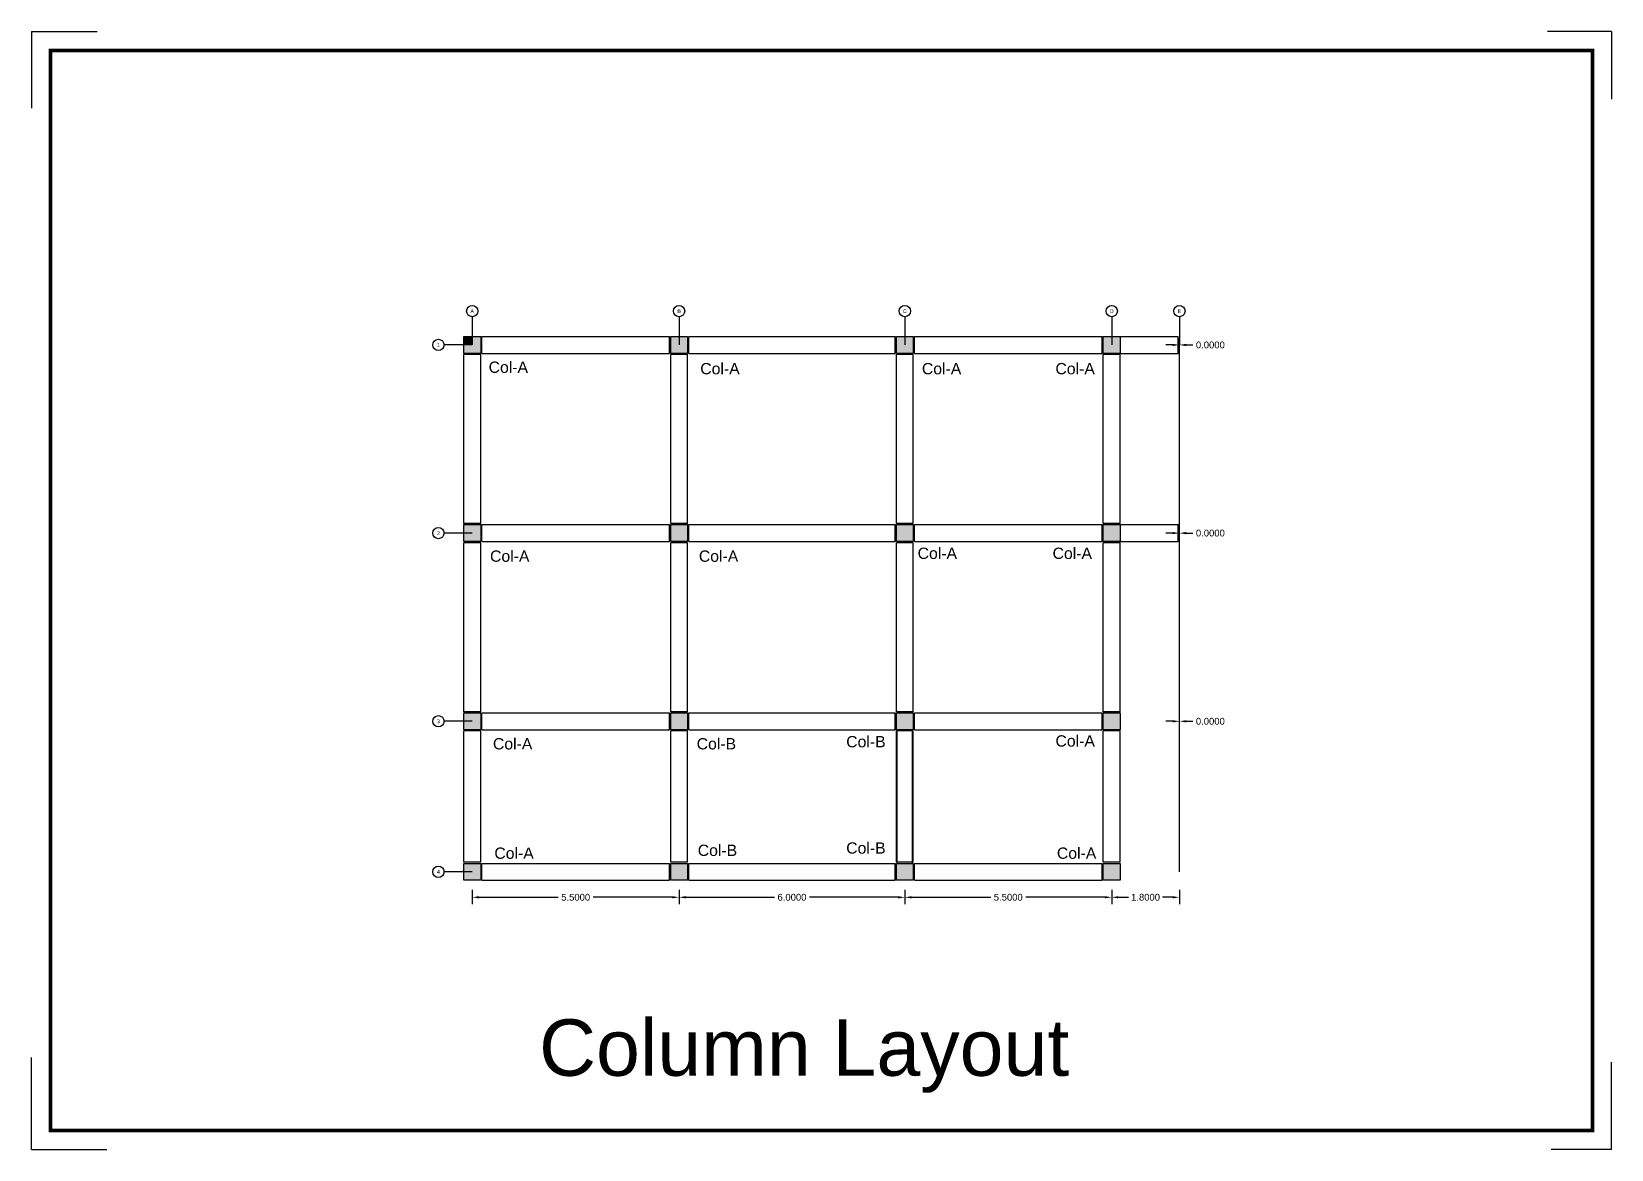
# Model space of a CAD drawing. Header units: inches. Extents: x -1152 to 1352, y 183 to 608.
# Drawn here: x 1309.98 to 1351.98, y 238.2 to 267.9 of the extents above; entities that cross this region are included whole.
import ezdxf
from ezdxf.enums import TextEntityAlignment as Align

# ---------------------------------------------------------------- set-up
doc = ezdxf.new("R2010")
doc.units = ezdxf.units.IN
doc.header["$MEASUREMENT"] = 0
doc.linetypes.add('CENTER', pattern=[2, 1.25, -0.25, 0.25, -0.25])
for name, color, linetype in [('BEAM', 5, 'Continuous'), ('COLS', 5, 'Continuous'), ('DIMENSIONS', 4, 'Continuous'), ('GRID', 1, 'Continuous'), ('TEXT', 3, 'Continuous')]:
    doc.layers.add(name, color=color, linetype=linetype)
doc.layers.add('Layer4', color=252, linetype='Continuous', lineweight=25)
doc.styles.get("Standard").update_dxf_attribs({"font": 'arial.ttf'})
doc.dimstyles.get("Standard").update_dxf_attribs({"dimtxt": 0.18, "dimasz": 0.18, "dimexe": 0.18, "dimexo": 0.0625, "dimgap": 0.09, "dimtad": 0, "dimtih": 1, "dimtoh": 1, "dimdec": 4, "dimzin": 0, "dimdsep": 46, "dimtxsty": 'Standard', "dimcen": 0.09, "dimadec": 0, "dimazin": 0, "dimtfac": 1, "dimtdec": 4, "dimtofl": 0, "dimtmove": 0, "dimatfit": 3, "dimfxl": 1, "dimtolj": 1, "dimtzin": 0, "dimarcsym": 0})

msp = doc.modelspace()

# ---------------------------------------------------------------- texts
at = {"color": 6, "attachment_point": 1}
for s, insert, char_height in [('\\pxqc;{\\C1;Col-A}', (1294.1279, 259.12809), 0.3), ('\\pxqc;{\\C1;Col-A}', (1299.75508, 259.09035), 0.3), ('\\pxqc;{\\C1;Col-A}', (1305.64664, 259.09035), 0.3), ('\\pxqc;{\\C1;Col-A}', (1309.19667, 259.09035), 0.3), ('\\pxqc;{\\C1;Col-A}', (1294.16566, 254.10854), 0.3), ('\\pxqc;{\\C1;Col-A}', (1299.71732, 254.10854), 0.3), ('\\pxqc;{\\C1;Col-A}', (1305.53334, 254.18402), 0.3), ('\\pxqc;{\\C1;Col-A}', (1309.12114, 254.18402), 0.3), ('\\pxqc;{\\C1;Col-A}', (1294.24273, 249.12304), 0.3), ('\\pxqc;{\\C114;\\c4758291;Col-B}', (1299.65927, 249.12304), 0.3), ('\\pxqc;{\\C114;\\c4758291;Col-B}', (1303.63448, 249.17884), 0.3), ('\\pxqc;{\\C1;Col-A}', (1309.19821, 249.19852), 0.3), ('\\pxqc;{\\C1;Col-A}', (1294.28049, 246.216), 0.3), ('\\pxqc;{\\C114;\\c4758291;Col-B}', (1299.68779, 246.29208), 0.3), ('\\pxqc;{\\C114;\\c4758291;Col-B}', (1303.63448, 246.3535), 0.3), ('\\pxqc;{\\C1;Col-A}', (1309.23597, 246.21699), 0.3), ('\\pxqc;Column Layout', (1301.99268, 241.65086), 1.5)]:
    msp.add_mtext_dynamic_manual_height_columns(s, width=57.0507531, gutter_width=36.72032, heights=[0], dxfattribs=dict(at, insert=insert, char_height=char_height))
at = {"layer": 'TEXT', "color": 0}
for s, p in [('A', (1321.69407, 260.47004)), ('B', (1327.19407, 260.47004)), ('C', (1333.19407, 260.47004)), ('D', (1338.69407, 260.47004)), ('E', (1340.49407, 260.47004)), ('1', (1320.79407, 259.57004)), ('2', (1320.79407, 254.57004)), ('3', (1320.79407, 249.57004)), ('4', (1320.79407, 245.57004))]:
    msp.add_text(s, height=0.1, dxfattribs=at).set_placement(p, align=Align.MIDDLE)

# ---------------------------------------------------------------- blocks, each defined once
blk = doc.blocks.new('*D585')
at = {"layer": 'DEFPOINTS', "color": 0, "transparency": 16777216}
for p in [(1321.694, 245.154), (1327.194, 245.154), (1327.194, 244.894)]:
    blk.add_point(p, dxfattribs=at)
at = {"layer": 'DIMENSIONS', "color": 0, "lineweight": -2, "transparency": 16777216}
for p, q in [((1321.694, 245.091), (1321.694, 244.714)), ((1321.874, 244.894), (1323.981, 244.894)), ((1327.014, 244.894), (1324.907, 244.894)), ((1327.194, 245.091), (1327.194, 244.714))]:
    blk.add_line(p, q, dxfattribs=at)
at = {"layer": 'DIMENSIONS', "color": 0, "transparency": 16777216}
for points in [[(1321.874, 244.924), (1321.874, 244.864), (1321.694, 244.894)], [(1327.014, 244.924), (1327.014, 244.864), (1327.194, 244.894)]]:
    blk.add_solid(points, dxfattribs=at)
at = {"layer": 'DIMENSIONS', "color": 0, "transparency": 16777216, "insert": (1324.444, 244.894), "char_height": 0.18, "attachment_point": 5}
blk.add_mtext('\\A1;5.5000', dxfattribs=at)
blk = doc.blocks.new('*D586')
at = {"layer": 'DEFPOINTS', "color": 0, "transparency": 16777216}
for p in [(1327.194, 245.154), (1333.194, 245.154), (1333.194, 244.894)]:
    blk.add_point(p, dxfattribs=at)
at = {"layer": 'DIMENSIONS', "color": 0, "lineweight": -2, "transparency": 16777216}
for p, q in [((1327.194, 245.091), (1327.194, 244.714)), ((1327.374, 244.894), (1329.73, 244.894)), ((1333.014, 244.894), (1330.658, 244.894)), ((1333.194, 245.091), (1333.194, 244.714))]:
    blk.add_line(p, q, dxfattribs=at)
at = {"layer": 'DIMENSIONS', "color": 0, "transparency": 16777216}
for points in [[(1327.374, 244.924), (1327.374, 244.864), (1327.194, 244.894)], [(1333.014, 244.924), (1333.014, 244.864), (1333.194, 244.894)]]:
    blk.add_solid(points, dxfattribs=at)
at = {"layer": 'DIMENSIONS', "color": 0, "transparency": 16777216, "insert": (1330.194, 244.894), "char_height": 0.18, "attachment_point": 5}
blk.add_mtext('\\A1;6.0000', dxfattribs=at)
blk = doc.blocks.new('*D587')
at = {"layer": 'DEFPOINTS', "color": 0, "transparency": 16777216}
for p in [(1333.194, 245.154), (1338.694, 245.154), (1338.694, 244.894)]:
    blk.add_point(p, dxfattribs=at)
at = {"layer": 'DIMENSIONS', "color": 0, "lineweight": -2, "transparency": 16777216}
for p, q in [((1333.194, 245.091), (1333.194, 244.714)), ((1333.374, 244.894), (1335.481, 244.894)), ((1338.514, 244.894), (1336.407, 244.894)), ((1338.694, 245.091), (1338.694, 244.714))]:
    blk.add_line(p, q, dxfattribs=at)
at = {"layer": 'DIMENSIONS', "color": 0, "transparency": 16777216}
for points in [[(1333.374, 244.924), (1333.374, 244.864), (1333.194, 244.894)], [(1338.514, 244.924), (1338.514, 244.864), (1338.694, 244.894)]]:
    blk.add_solid(points, dxfattribs=at)
at = {"layer": 'DIMENSIONS', "color": 0, "transparency": 16777216, "insert": (1335.944, 244.894), "char_height": 0.18, "attachment_point": 5}
blk.add_mtext('\\A1;5.5000', dxfattribs=at)
blk = doc.blocks.new('*D588')
at = {"layer": 'DEFPOINTS', "color": 0, "transparency": 16777216}
for p in [(1338.694, 245.154), (1340.494, 245.154), (1340.494, 244.894)]:
    blk.add_point(p, dxfattribs=at)
at = {"layer": 'DIMENSIONS', "color": 0, "lineweight": -2, "transparency": 16777216}
for p, q in [((1338.694, 245.091), (1338.694, 244.714)), ((1338.874, 244.894), (1339.139, 244.894)), ((1340.314, 244.894), (1340.049, 244.894)), ((1340.494, 245.091), (1340.494, 244.714))]:
    blk.add_line(p, q, dxfattribs=at)
at = {"layer": 'DIMENSIONS', "color": 0, "transparency": 16777216}
for points in [[(1338.874, 244.924), (1338.874, 244.864), (1338.694, 244.894)], [(1340.314, 244.924), (1340.314, 244.864), (1340.494, 244.894)]]:
    blk.add_solid(points, dxfattribs=at)
at = {"layer": 'DIMENSIONS', "color": 0, "transparency": 16777216, "insert": (1339.594, 244.894), "char_height": 0.18, "attachment_point": 5}
blk.add_mtext('\\A1;1.8000', dxfattribs=at)
blk = doc.blocks.new('*D589')
at = {"layer": 'DEFPOINTS', "color": 0, "transparency": 16777216}
for p in [(1340.494, 249.57), (1340.494, 249.57), (1340.494, 245.57)]:
    blk.add_point(p, dxfattribs=at)
at = {"layer": 'DIMENSIONS', "color": 0, "lineweight": -2, "transparency": 16777216}
for p, q in [((1340.314, 249.57), (1340.134, 249.57)), ((1340.494, 245.633), (1340.494, 249.75)), ((1340.494, 249.633), (1340.494, 249.75)), ((1340.674, 249.57), (1340.854, 249.57))]:
    blk.add_line(p, q, dxfattribs=at)
at = {"layer": 'DIMENSIONS', "color": 0, "transparency": 16777216}
for points in [[(1340.314, 249.6), (1340.314, 249.54), (1340.494, 249.57)], [(1340.674, 249.6), (1340.674, 249.54), (1340.494, 249.57)]]:
    blk.add_solid(points, dxfattribs=at)
at = {"layer": 'DIMENSIONS', "color": 0, "transparency": 16777216, "insert": (1341.317, 249.57), "char_height": 0.18, "attachment_point": 5}
blk.add_mtext('\\A1;0.0000', dxfattribs=at)
blk = doc.blocks.new('*D590')
at = {"layer": 'DEFPOINTS', "color": 0, "transparency": 16777216}
for p in [(1340.494, 254.57), (1340.494, 254.57), (1340.494, 249.57)]:
    blk.add_point(p, dxfattribs=at)
at = {"layer": 'DIMENSIONS', "color": 0, "lineweight": -2, "transparency": 16777216}
for p, q in [((1340.314, 254.57), (1340.134, 254.57)), ((1340.494, 249.633), (1340.494, 254.75)), ((1340.494, 254.633), (1340.494, 254.75)), ((1340.674, 254.57), (1340.854, 254.57))]:
    blk.add_line(p, q, dxfattribs=at)
at = {"layer": 'DIMENSIONS', "color": 0, "transparency": 16777216}
for points in [[(1340.314, 254.6), (1340.314, 254.54), (1340.494, 254.57)], [(1340.674, 254.6), (1340.674, 254.54), (1340.494, 254.57)]]:
    blk.add_solid(points, dxfattribs=at)
at = {"layer": 'DIMENSIONS', "color": 0, "transparency": 16777216, "insert": (1341.317, 254.57), "char_height": 0.18, "attachment_point": 5}
blk.add_mtext('\\A1;0.0000', dxfattribs=at)
blk = doc.blocks.new('*D591')
at = {"layer": 'DEFPOINTS', "color": 0, "transparency": 16777216}
for p in [(1340.494, 259.57), (1340.494, 259.57), (1340.494, 254.57)]:
    blk.add_point(p, dxfattribs=at)
at = {"layer": 'DIMENSIONS', "color": 0, "lineweight": -2, "transparency": 16777216}
for p, q in [((1340.314, 259.57), (1340.134, 259.57)), ((1340.494, 254.633), (1340.494, 259.75)), ((1340.494, 259.633), (1340.494, 259.75)), ((1340.674, 259.57), (1340.854, 259.57))]:
    blk.add_line(p, q, dxfattribs=at)
at = {"layer": 'DIMENSIONS', "color": 0, "transparency": 16777216}
for points in [[(1340.314, 259.6), (1340.314, 259.54), (1340.494, 259.57)], [(1340.674, 259.6), (1340.674, 259.54), (1340.494, 259.57)]]:
    blk.add_solid(points, dxfattribs=at)
at = {"layer": 'DIMENSIONS', "color": 0, "transparency": 16777216, "insert": (1341.317, 259.57), "char_height": 0.18, "attachment_point": 5}
blk.add_mtext('\\A1;0.0000', dxfattribs=at)

# ---------------------------------------------------------------- dimensions: what is measured, and where the dimension line sits
at = {"layer": 'DIMENSIONS'}
for base, p1, p2, picture, middle in [((1340.4940730514, 259.5700377587), (1340.4940730514, 254.5700377587), (1340.4940730514, 259.5700377587), '*D591', (1341.3173950159, 259.5700377587)), ((1340.4940730514, 254.5700377587), (1340.4940730514, 249.5700377587), (1340.4940730514, 254.5700377587), '*D590', (1341.3173950159, 254.5700377587)), ((1340.4940730514, 249.5700377587), (1340.4940730514, 245.5700377587), (1340.4940730514, 249.5700377587), '*D589', (1341.3173950159, 249.5700377587)), ((1327.19407, 244.89381), (1321.69407, 245.15381), (1327.19407, 245.15381), '*D585', (1324.44407, 244.89381)), ((1333.19407, 244.89381), (1327.19407, 245.15381), (1333.19407, 245.15381), '*D586', (1330.19407, 244.89381)), ((1338.69407, 244.89381), (1333.19407, 245.15381), (1338.69407, 245.15381), '*D587', (1335.94407, 244.89381)), ((1340.49407, 244.89381), (1338.69407, 245.15381), (1340.49407, 245.15381), '*D588', (1339.59407, 244.89381))]:
    dim = msp.add_linear_dim(base=base, p1=p1, p2=p2, dimstyle='Standard', dxfattribs=at)
    dim.commit()
    dim.dimension.update_dxf_attribs({"geometry": picture, "text_midpoint": middle})

# ---------------------------------------------------------------- hatches: boundary and pattern name
at = {"true_color": 0x939598}
h = msp.add_hatch(color=252, dxfattribs=at)
h.dxf.hatch_style = 1
h.paths.add_polyline_path([(1321.91907, 245.79504), (1321.46907, 245.79504), (1321.46907, 245.34504), (1321.91907, 245.34504)])
h.paths.add_polyline_path([(1327.41907, 245.79504), (1326.96907, 245.79504), (1326.96907, 245.34504), (1327.41907, 245.34504)])
h.paths.add_polyline_path([(1333.41907, 245.79504), (1332.96907, 245.79504), (1332.96907, 245.34504), (1333.41907, 245.34504)])
h.paths.add_polyline_path([(1338.91907, 245.79504), (1338.46907, 245.79504), (1338.46907, 245.34504), (1338.91907, 245.34504)])
h.paths.add_polyline_path([(1338.91907, 249.79504), (1338.46907, 249.79504), (1338.46907, 249.34504), (1338.91907, 249.34504)])
h.paths.add_polyline_path([(1333.41907, 249.79504), (1332.96907, 249.79504), (1332.96907, 249.34504), (1333.41907, 249.34504)])
h.paths.add_polyline_path([(1327.41907, 249.79504), (1326.96907, 249.79504), (1326.96907, 249.34504), (1327.41907, 249.34504)])
h.paths.add_polyline_path([(1321.91907, 249.79504), (1321.46907, 249.79504), (1321.46907, 249.34504), (1321.91907, 249.34504)])
h.paths.add_polyline_path([(1321.91907, 254.79504), (1321.46907, 254.79504), (1321.46907, 254.34504), (1321.91907, 254.34504)])
h.paths.add_polyline_path([(1327.41907, 254.79504), (1326.96907, 254.79504), (1326.96907, 254.34504), (1327.41907, 254.34504)])
h.paths.add_polyline_path([(1333.41907, 254.79504), (1332.96907, 254.79504), (1332.96907, 254.34504), (1333.41907, 254.34504)])
h.paths.add_polyline_path([(1338.91907, 254.79504), (1338.46907, 254.79504), (1338.46907, 254.34504), (1338.91907, 254.34504)])
h.paths.add_polyline_path([(1338.91907, 259.79504), (1338.72407, 259.79504), (1338.46907, 259.79504), (1338.46907, 259.34504), (1338.91907, 259.34504)])
h.paths.add_polyline_path([(1333.41907, 259.79504), (1332.96907, 259.79504), (1332.96907, 259.34504), (1333.41907, 259.34504)])
h.paths.add_polyline_path([(1327.41907, 259.79504), (1326.96907, 259.79504), (1326.96907, 259.34504), (1327.41907, 259.34504)])
h.paths.add_polyline_path([(1321.91907, 259.79504), (1321.69407, 259.79504), (1321.69407, 259.57004), (1321.46907, 259.57004), (1321.46907, 259.34504), (1321.91907, 259.34504)])
h = msp.add_hatch(color=252, dxfattribs=at)
h.dxf.hatch_style = 1
h.paths.add_polyline_path([(1321.69407, 259.79504), (1321.46907, 259.79504), (1321.46907, 259.57004), (1321.69407, 259.57004)])

# ---------------------------------------------------------------- linework, layer by layer
at = {"layer": 'BEAM', "color": 2, "linetype": 'Continuous'}
for p, q in [((1321.94907, 259.79504), (1326.93907, 259.79504)), ((1321.94907, 259.34504), (1321.94907, 259.79504)), ((1326.93907, 259.34504), (1326.93907, 259.79504)), ((1327.44907, 259.79504), (1332.93907, 259.79504)), ((1327.44907, 259.34504), (1327.44907, 259.79504)), ((1332.93907, 259.34504), (1332.93907, 259.79504)), ((1333.44907, 259.79504), (1338.43907, 259.79504)), ((1333.44907, 259.34504), (1333.44907, 259.79504)), ((1338.43907, 259.34504), (1338.43907, 259.79504)), ((1338.72407, 259.79504), (1340.46407, 259.79504)), ((1340.46407, 259.34504), (1340.46407, 259.79504)), ((1321.46907, 254.82504), (1321.46907, 259.31504)), ((1321.91907, 259.31504), (1321.46907, 259.31504)), ((1321.91907, 254.82504), (1321.91907, 259.31504)), ((1321.94907, 259.34504), (1326.93907, 259.34504)), ((1326.96907, 254.82504), (1326.96907, 259.31504)), ((1327.41907, 259.31504), (1326.96907, 259.31504)), ((1327.41907, 254.82504), (1327.41907, 259.31504)), ((1327.44907, 259.34504), (1332.93907, 259.34504)), ((1332.96907, 254.82504), (1332.96907, 259.31504)), ((1333.41907, 259.31504), (1332.96907, 259.31504)), ((1333.41907, 254.82504), (1333.41907, 259.31504)), ((1333.44907, 259.34504), (1338.43907, 259.34504)), ((1338.46907, 254.82504), (1338.46907, 259.31504)), ((1338.91907, 259.31504), (1338.46907, 259.31504)), ((1338.72407, 259.34504), (1340.46407, 259.34504)), ((1338.91907, 254.82504), (1338.91907, 259.31504)), ((1321.91907, 254.82504), (1321.46907, 254.82504)), ((1321.94907, 254.79504), (1326.93907, 254.79504)), ((1321.94907, 254.34504), (1321.94907, 254.79504)), ((1326.93907, 254.34504), (1326.93907, 254.79504)), ((1327.41907, 254.82504), (1326.96907, 254.82504)), ((1327.44907, 254.79504), (1332.93907, 254.79504)), ((1327.44907, 254.34504), (1327.44907, 254.79504)), ((1332.93907, 254.34504), (1332.93907, 254.79504)), ((1333.41907, 254.82504), (1332.96907, 254.82504)), ((1333.44907, 254.79504), (1338.43907, 254.79504)), ((1333.44907, 254.34504), (1333.44907, 254.79504)), ((1338.43907, 254.34504), (1338.43907, 254.79504)), ((1338.91907, 254.82504), (1338.46907, 254.82504)), ((1338.72407, 254.79504), (1340.46407, 254.79504)), ((1340.46407, 254.34504), (1340.46407, 254.79504)), ((1321.46907, 249.82504), (1321.46907, 254.31504)), ((1321.91907, 254.31504), (1321.46907, 254.31504)), ((1321.91907, 249.82504), (1321.91907, 254.31504)), ((1321.94907, 254.34504), (1326.93907, 254.34504)), ((1326.96907, 249.82504), (1326.96907, 254.31504)), ((1327.41907, 254.31504), (1326.96907, 254.31504)), ((1327.41907, 249.82504), (1327.41907, 254.31504)), ((1327.44907, 254.34504), (1332.93907, 254.34504)), ((1332.96907, 249.82504), (1332.96907, 254.31504)), ((1333.41907, 254.31504), (1332.96907, 254.31504)), ((1333.41907, 249.82504), (1333.41907, 254.31504)), ((1333.44907, 254.34504), (1338.43907, 254.34504)), ((1338.46907, 249.82504), (1338.46907, 254.31504)), ((1338.91907, 254.31504), (1338.46907, 254.31504)), ((1338.72407, 254.34504), (1340.46407, 254.34504)), ((1338.91907, 249.82504), (1338.91907, 254.31504)), ((1321.91907, 249.82504), (1321.46907, 249.82504)), ((1321.94907, 249.79504), (1326.93907, 249.79504)), ((1321.94907, 249.34504), (1321.94907, 249.79504)), ((1326.93907, 249.34504), (1326.93907, 249.79504)), ((1327.41907, 249.82504), (1326.96907, 249.82504)), ((1327.44907, 249.79504), (1332.93907, 249.79504)), ((1327.44907, 249.34504), (1327.44907, 249.79504)), ((1332.93907, 249.34504), (1332.93907, 249.79504)), ((1333.41907, 249.82504), (1332.96907, 249.82504)), ((1333.44907, 249.79504), (1338.43907, 249.79504)), ((1333.44907, 249.34504), (1333.44907, 249.79504)), ((1338.43907, 249.34504), (1338.43907, 249.79504)), ((1338.91907, 249.82504), (1338.46907, 249.82504)), ((1321.46907, 245.82504), (1321.46907, 249.31504)), ((1321.91907, 249.31504), (1321.46907, 249.31504)), ((1321.91907, 245.82504), (1321.91907, 249.31504)), ((1321.94907, 249.34504), (1326.93907, 249.34504)), ((1326.96907, 245.82504), (1326.96907, 249.31504)), ((1327.41907, 249.31504), (1326.96907, 249.31504)), ((1327.41907, 245.82504), (1327.41907, 249.31504)), ((1327.44907, 249.34504), (1332.93907, 249.34504)), ((1332.96907, 245.82504), (1332.96907, 249.31504)), ((1333.41907, 249.31504), (1332.96907, 249.31504)), ((1332.99407, 245.79504), (1332.99407, 249.34504)), ((1333.39407, 245.79504), (1333.39407, 249.34504)), ((1333.41907, 245.82504), (1333.41907, 249.31504)), ((1333.44907, 249.34504), (1338.43907, 249.34504)), ((1338.46907, 245.82504), (1338.46907, 249.31504)), ((1338.91907, 249.31504), (1338.46907, 249.31504)), ((1338.91907, 245.82504), (1338.91907, 249.31504)), ((1321.91907, 245.82504), (1321.46907, 245.82504)), ((1321.94907, 245.79504), (1326.93907, 245.79504)), ((1321.94907, 245.34504), (1321.94907, 245.79504)), ((1326.93907, 245.34504), (1326.93907, 245.79504)), ((1327.41907, 245.82504), (1326.96907, 245.82504)), ((1327.44907, 245.79504), (1332.93907, 245.79504)), ((1327.44907, 245.34504), (1327.44907, 245.79504)), ((1332.93907, 245.34504), (1332.93907, 245.79504)), ((1333.41907, 245.82504), (1332.96907, 245.82504)), ((1333.44907, 245.79504), (1338.43907, 245.79504)), ((1333.44907, 245.34504), (1333.44907, 245.79504)), ((1338.43907, 245.34504), (1338.43907, 245.79504)), ((1338.91907, 245.82504), (1338.46907, 245.82504)), ((1321.94907, 245.34504), (1326.93907, 245.34504)), ((1327.44907, 245.34504), (1332.93907, 245.34504)), ((1333.44907, 245.34504), (1338.43907, 245.34504))]:
    msp.add_line(p, q, dxfattribs=at)
at = {"layer": 'COLS', "color": 2, "linetype": 'Continuous'}
for points in [[(1321.91907, 259.34504), (1321.46907, 259.34504), (1321.46907, 259.79504), (1321.91907, 259.79504)], [(1327.41907, 259.34504), (1326.96907, 259.34504), (1326.96907, 259.79504), (1327.41907, 259.79504)], [(1333.41907, 259.34504), (1332.96907, 259.34504), (1332.96907, 259.79504), (1333.41907, 259.79504)], [(1338.91907, 259.34504), (1338.46907, 259.34504), (1338.46907, 259.79504), (1338.91907, 259.79504)], [(1321.91907, 254.34504), (1321.46907, 254.34504), (1321.46907, 254.79504), (1321.91907, 254.79504)], [(1327.41907, 254.34504), (1326.96907, 254.34504), (1326.96907, 254.79504), (1327.41907, 254.79504)], [(1333.41907, 254.34504), (1332.96907, 254.34504), (1332.96907, 254.79504), (1333.41907, 254.79504)], [(1338.91907, 254.34504), (1338.46907, 254.34504), (1338.46907, 254.79504), (1338.91907, 254.79504)], [(1321.91907, 249.34504), (1321.46907, 249.34504), (1321.46907, 249.79504), (1321.91907, 249.79504)], [(1327.41907, 249.34504), (1326.96907, 249.34504), (1326.96907, 249.79504), (1327.41907, 249.79504)], [(1333.41907, 249.34504), (1332.96907, 249.34504), (1332.96907, 249.79504), (1333.41907, 249.79504)], [(1338.91907, 249.34504), (1338.46907, 249.34504), (1338.46907, 249.79504), (1338.91907, 249.79504)], [(1321.91907, 245.34504), (1321.46907, 245.34504), (1321.46907, 245.79504), (1321.91907, 245.79504)], [(1327.41907, 245.34504), (1326.96907, 245.34504), (1326.96907, 245.79504), (1327.41907, 245.79504)], [(1333.41907, 245.34504), (1332.96907, 245.34504), (1332.96907, 245.79504), (1333.41907, 245.79504)], [(1338.91907, 245.34504), (1338.46907, 245.34504), (1338.46907, 245.79504), (1338.91907, 245.79504)]]:
    msp.add_lwpolyline(points, close=True, dxfattribs=at)
at = {"layer": 'GRID', "color": 0, "linetype": 'Continuous'}
for p, q in [((1321.69407, 260.32004), (1321.69407, 259.57004)), ((1327.19407, 260.32004), (1327.19407, 259.57004)), ((1333.19407, 260.32004), (1333.19407, 259.57004)), ((1338.69407, 260.32004), (1338.69407, 259.57004)), ((1340.49407, 260.32004), (1340.49407, 259.57004)), ((1321.69407, 259.57004), (1320.94407, 259.57004)), ((1321.69407, 254.57004), (1320.94407, 254.57004)), ((1321.69407, 249.57004), (1320.94407, 249.57004)), ((1321.69407, 245.57004), (1320.94407, 245.57004))]:
    msp.add_line(p, q, dxfattribs=at)
at = {"layer": 'GRID', "color": 1, "linetype": 'CENTER', "ltscale": 0.5}
msp.add_line((1340.49407, 245.57004), (1340.49407, 259.57004), dxfattribs=at)
at = {"layer": 'GRID', "color": 0, "linetype": 'Continuous'}
for centre in [(1321.69407, 260.47004), (1327.19407, 260.47004), (1333.19407, 260.47004), (1338.69407, 260.47004), (1340.49407, 260.47004), (1320.79407, 259.57004), (1320.79407, 254.57004), (1320.79407, 249.57004), (1320.79407, 245.57004)]:
    msp.add_circle(centre, 0.15, dxfattribs=at)
at = {"layer": 'Layer4'}
for p, q in [((1309.97902, 267.89542), (1309.97902, 265.86524)), ((1309.97902, 267.89542), (1311.71963, 267.89542)), ((1351.97902, 267.89542), (1350.28101, 267.89542)), ((1351.97902, 267.89542), (1351.97902, 266.09672)), ((1309.97902, 238.19542), (1309.97902, 240.63307)), ((1351.97902, 238.19542), (1351.97902, 240.50946)), ((1351.97902, 238.19542), (1351.97902, 239.19542)), ((1309.97902, 238.19542), (1311.97905, 238.19542)), ((1351.97902, 238.19542), (1350.37413, 238.19542))]:
    msp.add_line(p, q, dxfattribs=at)
at = {"layer": 'Layer4', "const_width": 0.1}
msp.add_lwpolyline([(1310.47902, 267.39542), (1351.47902, 267.39542), (1351.47902, 238.69542), (1310.47902, 238.69542)], close=True, dxfattribs=at)

msp.set_redraw_order([(e.dxf.handle, doc.entitydb.next_handle()) for e in msp.query("TEXT MTEXT ATTDEF DIMENSION ARC_DIMENSION")])  # texts and dimensions are drawn at this point

doc.saveas('drawing.dxf')
